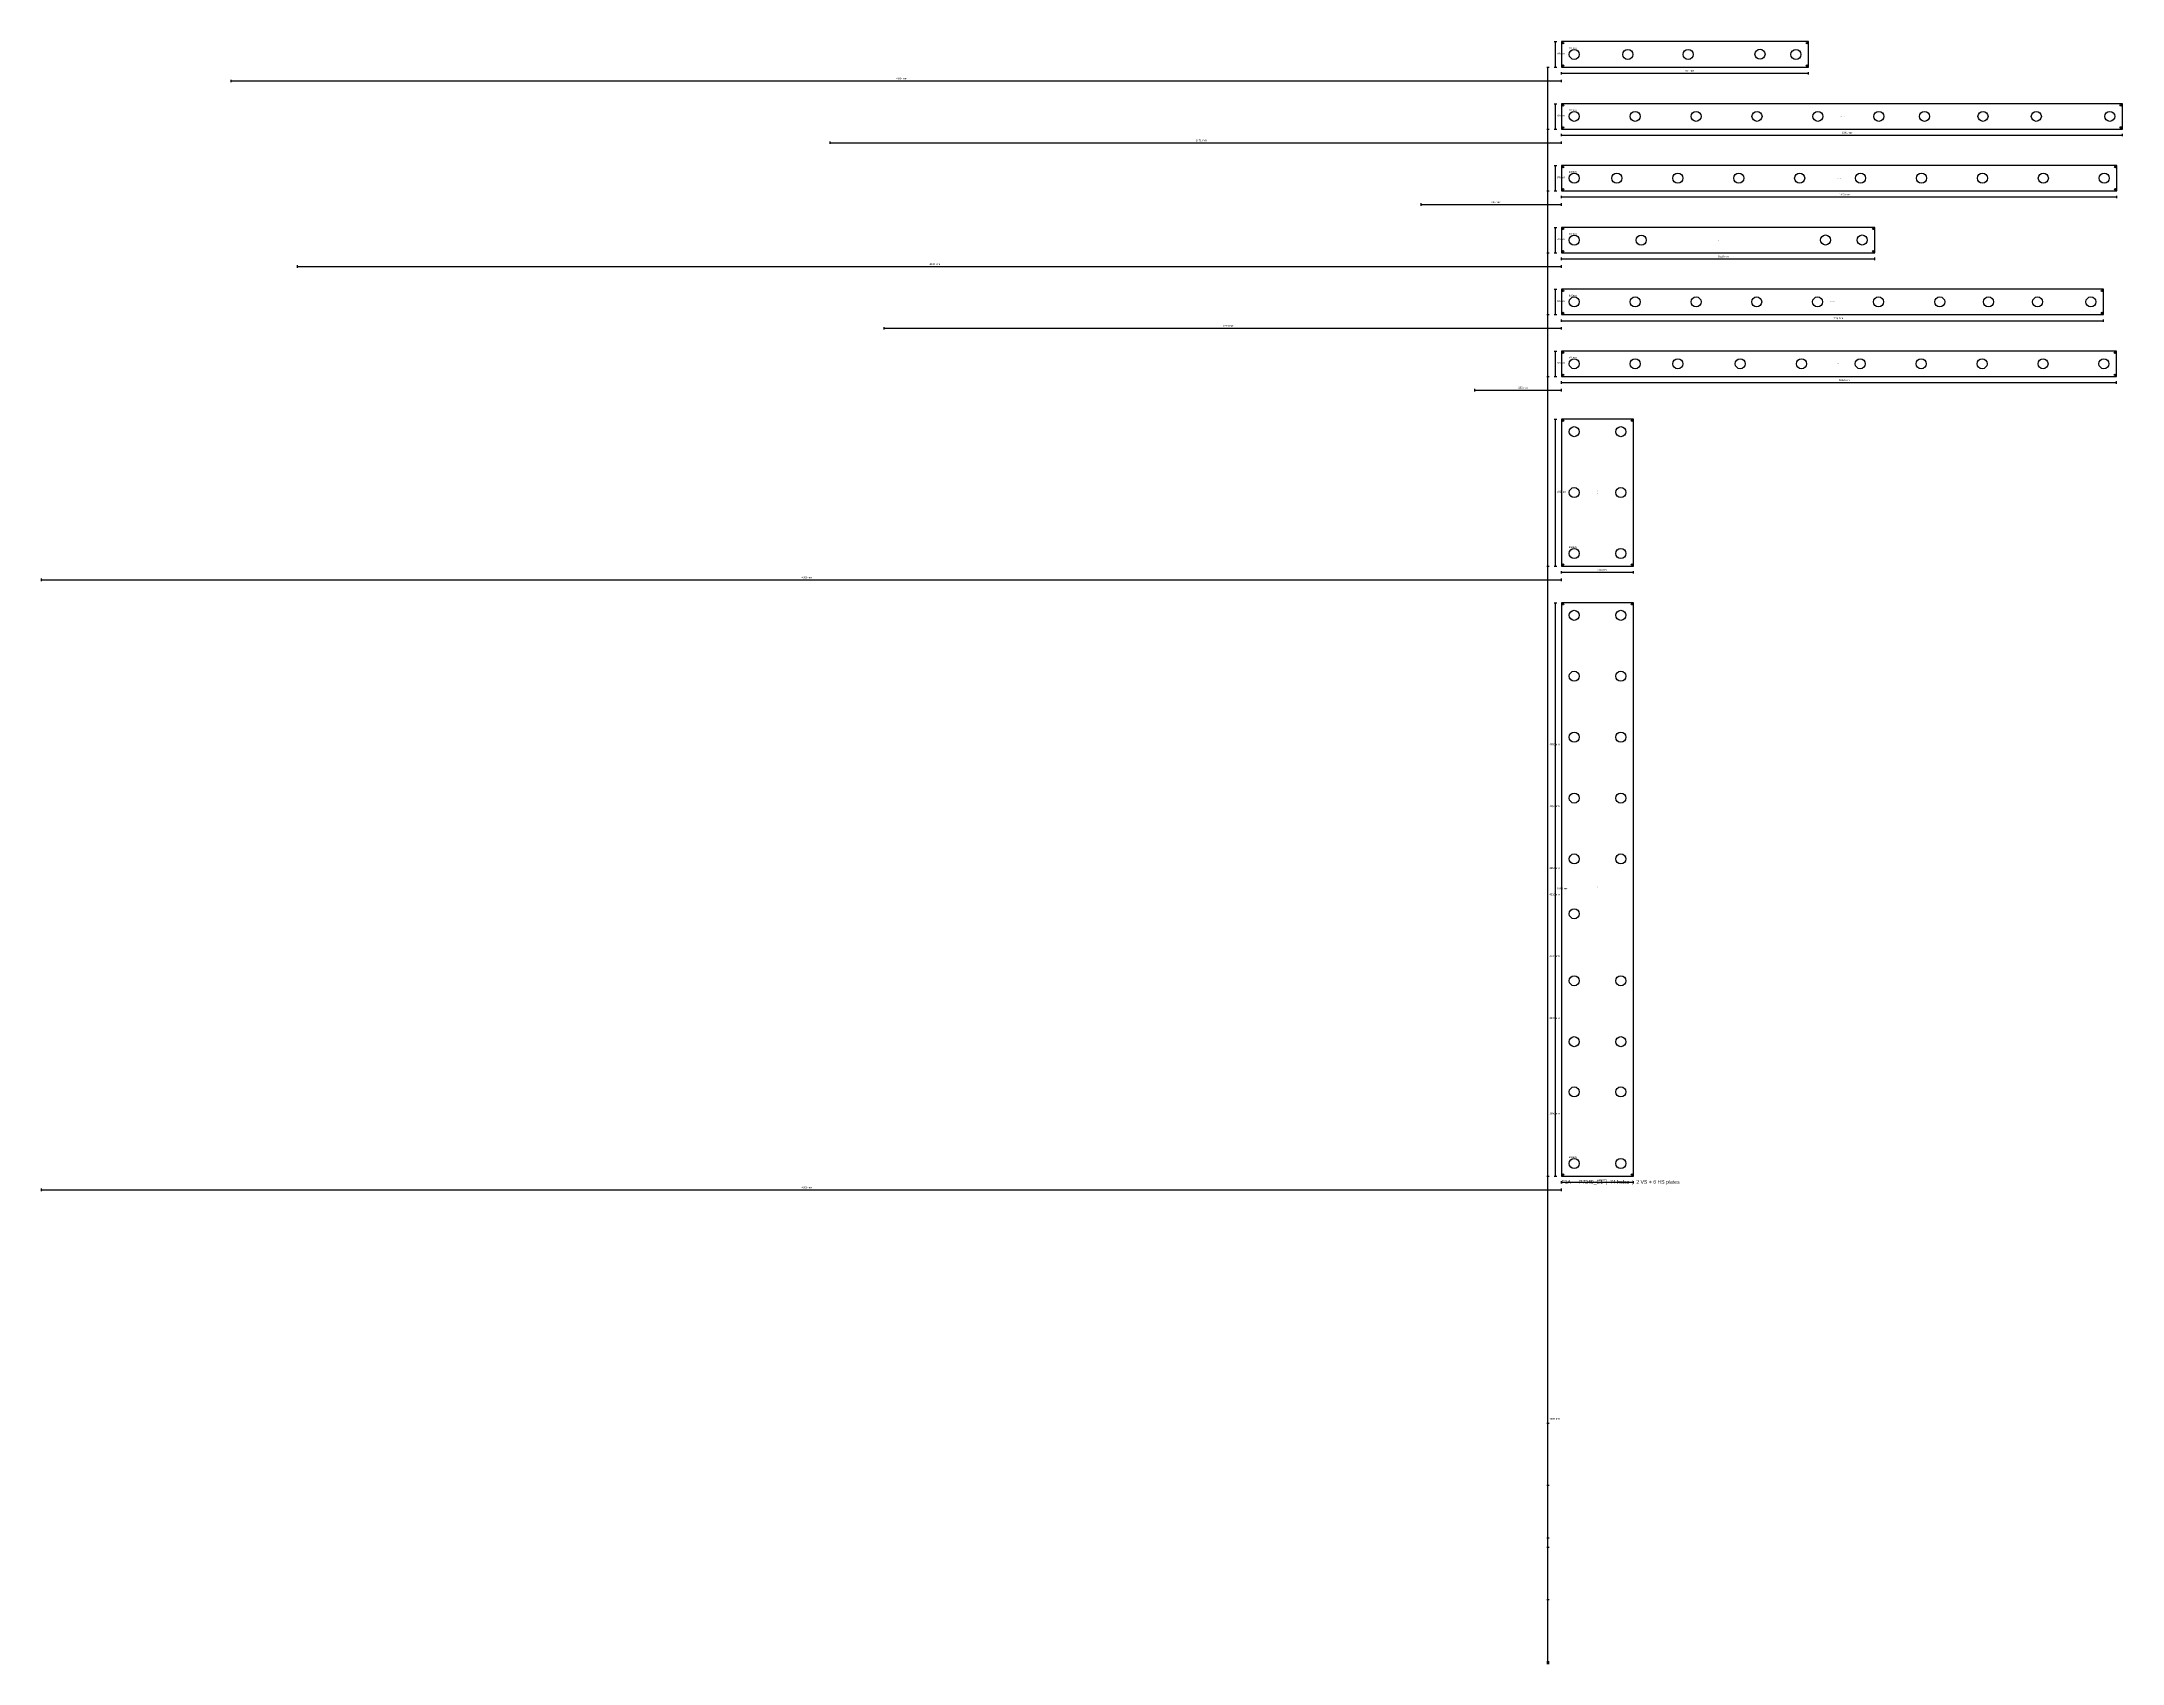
# Model space of a CAD drawing. Extents: x -4910 to 1921, y -1510 to 3815.
import ezdxf

# ---------------------------------------------------------------- set-up
doc = ezdxf.new("R2010")
doc.units = 0
for name, color, linetype in [('DIMS', 7, 'CONTINUOUS'), ('HOLES', 7, 'CONTINUOUS'), ('PLATE_OUTLINE', 1, 'CONTINUOUS'), ('SCREW_HOLES', 7, 'CONTINUOUS'), ('TEXT', 7, 'CONTINUOUS')]:
    doc.layers.add(name, color=color, linetype=linetype)
doc.styles.add('ARIAL', font='arial.ttf')

msp = doc.modelspace()

# ---------------------------------------------------------------- linework, layer by layer
at = {"layer": 'DIMS'}
for p, q in [((56, 3815.4), (64, 3815.4)), ((60, 3731.4), (60, 3815.4)), ((-4288, 3682.4), (-4288, 3690.4)), ((31, 3731.4), (39, 3731.4)), ((35, -721.6), (35, 3731.4)), ((56, 3731.4), (64, 3731.4)), ((80, 3707.4), (80, 3715.4)), ((80, 3711.4), (890.9, 3711.4)), ((80, 3682.4), (80, 3690.4)), ((890.9, 3707.4), (890.9, 3715.4)), ((-4288, 3686.4), (80, 3686.4)), ((56, 3611.4), (64, 3611.4)), ((60, 3528.4), (60, 3611.4)), ((-2321, 3479.4), (-2321, 3487.4)), ((31, 3528.4), (39, 3528.4)), ((35, -925.1), (35, 3528.4)), ((56, 3528.4), (64, 3528.4)), ((80, 3504.4), (80, 3512.4)), ((80, 3508.4), (1921, 3508.4)), ((80, 3479.4), (80, 3487.4)), ((1921, 3504.4), (1921, 3512.4)), ((-2321, 3483.4), (80, 3483.4)), ((56, 3408.4), (64, 3408.4)), ((60, 3325.4), (60, 3408.4)), ((-381, 3276.4), (-381, 3284.4)), ((-381, 3280.4), (80, 3280.4)), ((31, 3325.4), (39, 3325.4)), ((35, -1128.1), (35, 3325.4)), ((56, 3325.4), (64, 3325.4)), ((80, 3301.4), (80, 3309.4)), ((80, 3305.4), (1903, 3305.4)), ((80, 3276.4), (80, 3284.4)), ((1903, 3301.4), (1903, 3309.4)), ((56, 3205.4), (64, 3205.4)), ((60, 3122), (60, 3205.4)), ((-4069.8, 3073), (-4069.8, 3081)), ((-4069.8, 3077), (80, 3077)), ((31, 3122), (39, 3122)), ((35, -1097.6), (35, 3122)), ((56, 3122), (64, 3122)), ((80, 3098), (80, 3106)), ((80, 3102), (1108.1, 3102)), ((80, 3073), (80, 3081)), ((1108.1, 3098), (1108.1, 3106)), ((56, 3002), (64, 3002)), ((60, 2919), (60, 3002)), ((-2143.7, 2870), (-2143.7, 2878)), ((-2143.7, 2874), (80, 2874)), ((31, 2919), (39, 2919)), ((35, -1300.6), (35, 2919)), ((56, 2919), (64, 2919)), ((80, 2895), (80, 2903)), ((80, 2899), (1859.1, 2899)), ((80, 2870), (80, 2878)), ((1859.1, 2895), (1859.1, 2903)), ((56, 2799), (64, 2799)), ((60, 2716), (60, 2799)), ((-204.7, 2667), (-204.7, 2675)), ((-204.7, 2671), (80, 2671)), ((31, 2716), (39, 2716)), ((35, -1503.6), (35, 2716)), ((56, 2716), (64, 2716)), ((80, 2692), (80, 2700)), ((80, 2696), (1902, 2696)), ((80, 2667), (80, 2675)), ((1902, 2692), (1902, 2700)), ((56, 2576), (64, 2576)), ((60, 2093), (60, 2576)), ((-4909.9, 2044), (-4909.9, 2052)), ((31, 2093), (39, 2093)), ((35, -1507), (35, 2093)), ((56, 2093), (64, 2093)), ((80, 2069), (80, 2077)), ((80, 2073), (316, 2073)), ((80, 2044), (80, 2052)), ((316, 2069), (316, 2077)), ((-4909.9, 2048), (80, 2048)), ((56, 1973), (64, 1973)), ((60, 90), (60, 1973)), ((31, 90), (39, 90)), ((35, -1510), (35, 90)), ((56, 90), (64, 90)), ((80, 66), (80, 74)), ((80, 70), (316, 70)), ((316, 66), (316, 74)), ((-4909.9, 41), (-4909.9, 49)), ((-4909.9, 45), (80, 45)), ((80, 41), (80, 49)), ((31, -721.6), (39, -721.6)), ((31, -925.1), (39, -925.1)), ((31, -1097.6), (39, -1097.6)), ((31, -1128.1), (39, -1128.1)), ((31, -1300.6), (39, -1300.6)), ((31, -1503.6), (39, -1503.6)), ((31, -1507), (39, -1507)), ((31, -1510), (39, -1510))]:
    msp.add_line(p, q, dxfattribs=at)
at = {"layer": 'HOLES'}
for centre in [(121.5, 3773.4), (297.5, 3773.4), (495.5, 3773.4), (731.4, 3773.9), (849.4, 3772.9), (121.5, 3569.9), (321.5, 3569.9), (521.5, 3569.9), (721.5, 3569.9), (921.5, 3569.9), (1121.5, 3569.9), (1271.5, 3569.9), (1463.5, 3569.9), (1638.5, 3569.9), (1879.5, 3569.9), (121.5, 3366.9), (261.5, 3366.9), (461.5, 3366.9), (661.5, 3366.9), (861.5, 3366.9), (1061.5, 3366.9), (1261.5, 3366.9), (1461.5, 3366.9), (1661.5, 3366.9), (1861.5, 3366.9), (121.5, 3163.5), (341.5, 3163.5), (946.6, 3163.9), (1066.6, 3163.9), (121.5, 2960.5), (321.5, 2960.5), (521.5, 2960.5), (720.5, 2960.5), (920.5, 2960.5), (1120.5, 2960.5), (1321.5, 2960.5), (1481.5, 2960.5), (1642.6, 2960.5), (1817.6, 2960.5), (121.5, 2757.5), (321.5, 2757.5), (461.5, 2757.5), (666.5, 2757.5), (867.5, 2757.5), (1060.5, 2757.5), (1260.5, 2757.5), (1460.5, 2757.5), (1660.5, 2757.5), (1860.5, 2757.5), (121.5, 2534.5), (274.5, 2534.5), (121.5, 2334.5), (274.5, 2334.5), (121.5, 2134.5), (274.5, 2134.5), (121.5, 1931.5), (274.5, 1931.5), (121.5, 1731.5), (274.5, 1731.5), (121.5, 1531.5), (274.5, 1531.5), (121.5, 1331.5), (274.5, 1331.5), (121.5, 1131.5), (274.5, 1131.5), (121.5, 951.5), (121.5, 731.5), (274.5, 731.5), (121.5, 531.5), (274.5, 531.5), (121.5, 366.5), (274.5, 366.5), (121.5, 131.5), (274.5, 131.5)]:
    msp.add_circle(centre, 16.5, dxfattribs=at)
at = {"layer": 'PLATE_OUTLINE'}
for p, q in [((890.9, 3815.4), (80, 3815.4)), ((80, 3815.4), (80, 3731.4)), ((890.9, 3731.4), (890.9, 3815.4)), ((80, 3731.4), (890.9, 3731.4)), ((1921, 3611.4), (80, 3611.4)), ((80, 3611.4), (80, 3528.4)), ((1921, 3528.4), (1921, 3611.4)), ((80, 3528.4), (1921, 3528.4)), ((1903, 3408.4), (80, 3408.4)), ((80, 3408.4), (80, 3325.4)), ((1903, 3325.4), (1903, 3408.4)), ((80, 3325.4), (1903, 3325.4)), ((1108.1, 3205.4), (80, 3205.4)), ((80, 3205.4), (80, 3122)), ((1108.1, 3122), (1108.1, 3205.4)), ((80, 3122), (1108.1, 3122)), ((1859.1, 3002), (80, 3002)), ((80, 3002), (80, 2919)), ((1859.1, 2919), (1859.1, 3002)), ((80, 2919), (1859.1, 2919)), ((1902, 2799), (80, 2799)), ((80, 2799), (80, 2716)), ((1902, 2716), (1902, 2799)), ((80, 2716), (1902, 2716)), ((316, 2576), (80, 2576)), ((80, 2576), (80, 2093)), ((316, 2093), (316, 2576)), ((80, 2093), (316, 2093)), ((316, 1973), (80, 1973)), ((80, 1973), (80, 90)), ((316, 90), (316, 1973)), ((80, 90), (316, 90))]:
    msp.add_line(p, q, dxfattribs=at)
at = {"layer": 'SCREW_HOLES'}
for centre in [(85, 3810.4), (885.9, 3810.4), (85, 3736.4), (885.9, 3736.4), (85, 3606.4), (1916, 3606.4), (85, 3533.4), (1916, 3533.4), (85, 3403.4), (1898, 3403.4), (85, 3330.4), (1898, 3330.4), (85, 3200.4), (1103.1, 3200.4), (85, 3127), (1103.1, 3127), (85, 2997), (1854.1, 2997), (85, 2924), (1854.1, 2924), (85, 2794), (1897, 2794), (85, 2721), (1897, 2721), (85, 2571), (311, 2571), (85, 2098), (311, 2098), (85, 1968), (311, 1968), (85, 95), (311, 95)]:
    msp.add_circle(centre, 2.5, dxfattribs=at)

# ---------------------------------------------------------------- texts
at = {"layer": 'DIMS', "style": 'ARIAL'}
for s, p in [('84 mm', (65, 3773.4)), ('4368 mm', (-2104, 3691.4)), ('811 mm', (485.4, 3716.4)), ('83 mm', (65, 3569.9)), ('2401 mm', (-1120.5, 3488.4)), ('1841 mm', (1000.5, 3513.4)), ('83 mm', (65, 3366.9)), ('461 mm', (-150.5, 3285.4)), ('1823 mm', (991.5, 3310.4)), ('83 mm', (65, 3163.7)), ('4150 mm', (-1994.9, 3082)), ('1028 mm', (594, 3107)), ('83 mm', (65, 2960.5)), ('2224 mm', (-1031.8, 2879)), ('1779 mm', (969.5, 2904)), ('83 mm', (65, 2757.5)), ('285 mm', (-62.3, 2676)), ('1822 mm', (991, 2701)), ('483 mm', (65, 2334.5)), ('4990 mm', (-2414.9, 2053)), ('236 mm', (198, 2078)), ('4453 mm', (40, 1504.9)), ('4454 mm', (40, 1301.6)), ('4454 mm', (40, 1098.6)), ('1883 mm', (65, 1031.5)), ('4220 mm', (40, 1012.2)), ('4220 mm', (40, 809.2)), ('4220 mm', (40, 606.2)), ('3600 mm', (40, 293)), ('236 mm', (198, 75)), ('4990 mm', (-2414.9, 50)), ('1600 mm', (40, -710))]:
    msp.add_text(s, height=6, dxfattribs=at).set_placement(p)
at = {"layer": 'TEXT', "style": 'ARIAL'}
for s, height, p in [('Ø33mm', 5, (104, 3791.9)), ('P7349_C1 - F1A-HS - 006', 0.3, (483.4, 3773.4)), ('Ø33mm', 5, (104, 3588.4)), ('P7349_C1 - F1A-HS - 005', 1, (993.6, 3569.4)), ('Ø33mm', 5, (104, 3385.4)), ('P7349_C1 - F1A-HS - 004', 1, (984.6, 3366.4)), ('Ø33mm', 5, (104, 3182)), ('P7349_C1 - F1A-HS - 003', 1, (587.1, 3163.2)), ('Ø33mm', 5, (104, 2979)), ('P7349_C1 - F1A-HS - 002', 1, (962.6, 2960)), ('Ø33mm', 5, (104, 2776)), ('P7349_C1 - F1A-HS - 001', 1, (984.1, 2757)), ('Ø33mm', 5, (104, 2153)), ('Ø33mm', 5, (104, 150)), ('F1A — P7349_C1  |  74 holes  |  2 VS + 6 HS plates', 12, (80, 65))]:
    msp.add_text(s, height=height, dxfattribs=at).set_placement(p)
for s, p in [('P7349_C1 - F1A-VS - 002', (198.5, 2327.6)), ('P7349_C1 - F1A-VS - 001', (198.5, 1024.6))]:
    msp.add_text(s, height=1, rotation=90, dxfattribs=at).set_placement(p)

doc.saveas('drawing.dxf')
